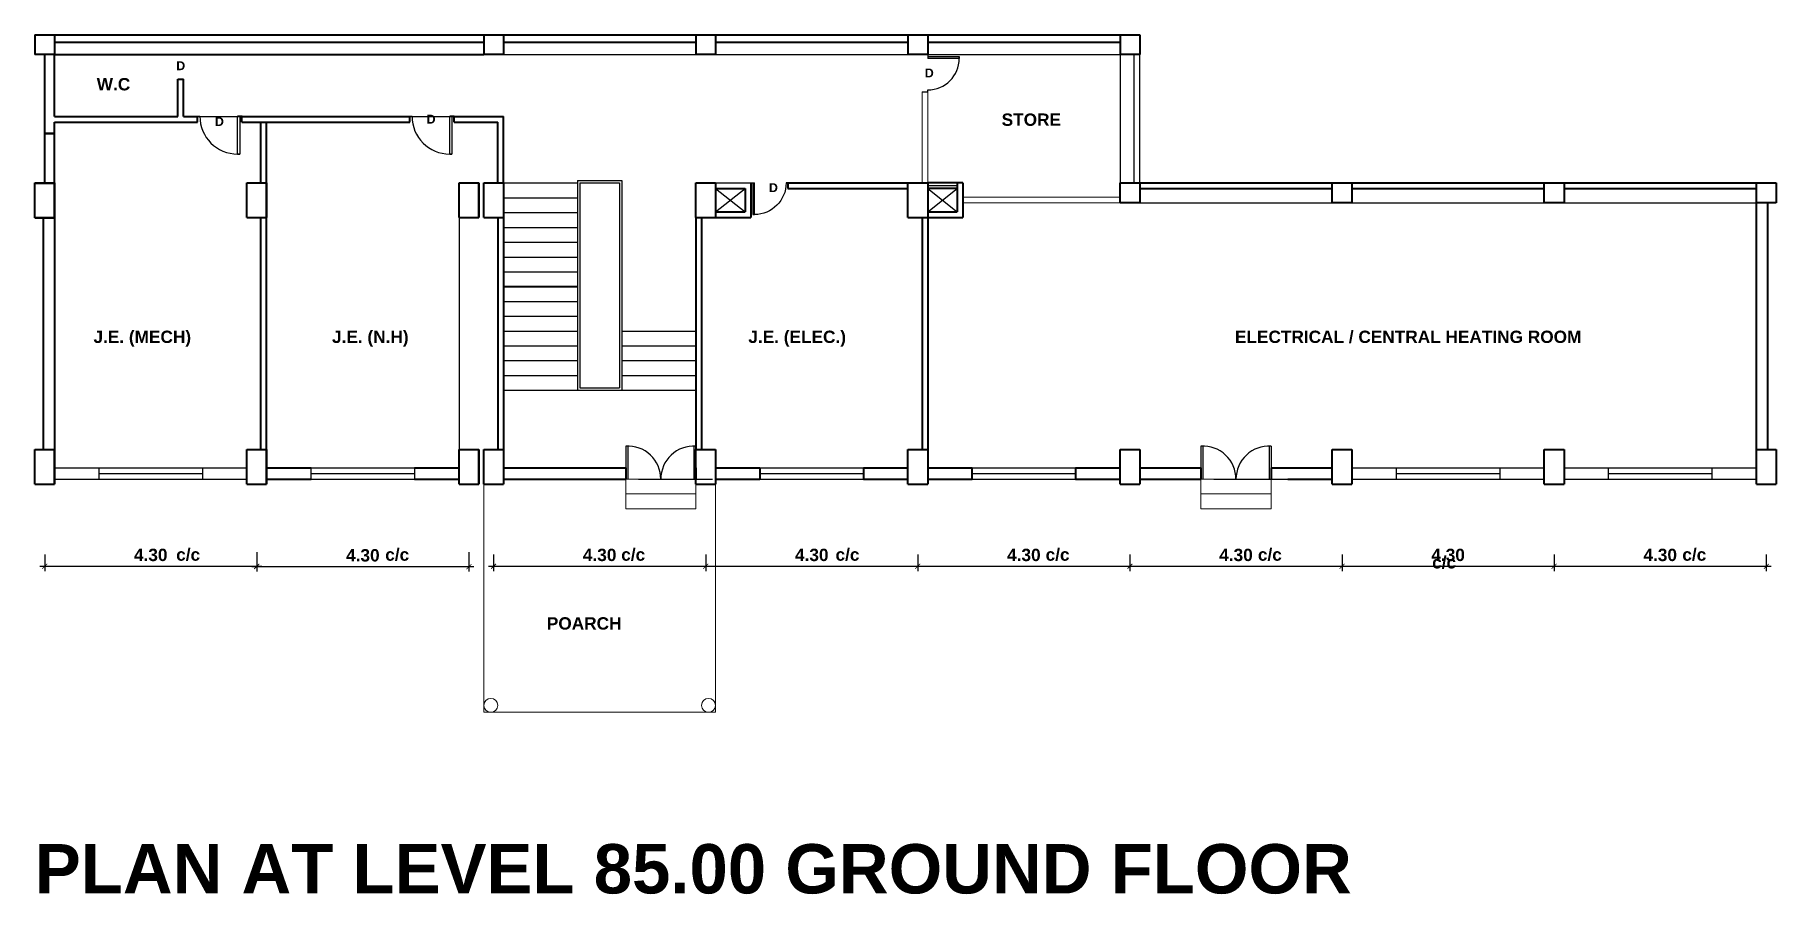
# Model space of a CAD drawing. Header units: inches. Extents: x 1352 to 5457, y 84 to 1168.
# Drawn here: x 2680.72 to 2716.02, y 501.29 to 518.71 of the extents above; entities that cross this region are included whole.
import ezdxf

# ---------------------------------------------------------------- set-up
doc = ezdxf.new("R2010")
doc.units = ezdxf.units.IN
doc.header["$MEASUREMENT"] = 0
doc.header["$PDMODE"] = 35
doc.header["$PDSIZE"] = -0.5
doc.linetypes.add('DASHED2', pattern=[0.375, 0.25, -0.125])
for name, color, linetype, lineweight in [('col', 250, 'Continuous', 40), ('hatch', 250, 'DASHED2', 9), ('text', 250, 'Continuous', 30), ('wall', 7, 'Continuous', 40), ('win', 250, 'Continuous', 30)]:
    doc.layers.add(name, color=color, linetype=linetype, lineweight=lineweight)
doc.styles.get("Standard").update_dxf_attribs({"font": 'arialbd.ttf', "height": 1.5})
doc.dimstyles.get("Standard").update_dxf_attribs({"dimtxt": 0.25, "dimasz": 0.1, "dimexe": 0.1, "dimexo": 0.1, "dimgap": 0.1, "dimtad": 1, "dimzin": 0, "dimdsep": 46, "dimtxsty": 'Standard', "dimblk": 'ARCHTICK', "dimcen": 0.1, "dimdle": 0.1, "dimclrd": 256, "dimadec": 0, "dimazin": 0, "dimtfac": 1, "dimtofl": 0, "dimtmove": 2, "dimatfit": 3, "dimfxl": 1, "dimtolj": 1, "dimtzin": 0, "dimlwd": -1, "dimarcsym": 0})

msp = doc.modelspace()

# ---------------------------------------------------------------- texts
at = {"layer": 'text'}
for s, height, p in [('W.C', 0.25, (2681.971, 517.58)), ('STORE', 0.25, (2700.315, 516.862)), ('J.E. (MECH)', 0.25, (2681.904, 512.462)), ('J.E. (N.H)', 0.25, (2686.74, 512.462)), ('J.E. (ELEC.)', 0.25, (2695.18, 512.462)), ('ELECTRICAL / CENTRAL HEATING ROOM', 0.25, (2705.044, 512.462)), ('c/c', 0.25, (2683.581, 508.05)), ('c/c', 0.25, (2687.819, 508.05)), ('c/c', 0.25, (2692.603, 508.05)), ('c/c', 0.25, (2696.947, 508.05)), ('c/c', 0.25, (2701.206, 508.05)), ('c/c', 0.25, (2705.509, 508.05)), ('c/c', 0.25, (2709.042, 507.893)), ('c/c', 0.25, (2714.113, 508.05)), ('POARCH', 0.25, (2691.095, 506.655)), ('PLAN AT LEVEL 85.00 GROUND FLOOR  ', 1, (2680.715, 501.308))]:
    msp.add_text(s, height=height, dxfattribs=at).set_placement(p)
at = {"layer": 'win'}
for p in [(2683.582, 517.989), (2698.756, 517.843), (2684.366, 516.859), (2688.657, 516.907), (2695.597, 515.519)]:
    msp.add_text('D', height=0.18, dxfattribs=at).set_placement(p)

# ---------------------------------------------------------------- blocks, each defined once
blk = doc.blocks.new('_ArchTick')
at = {"color": 0, "linetype": 'ByBlock', "const_width": 0.15}
blk.add_lwpolyline([(-0.5, -0.5), (0.5, 0.5)], dxfattribs=at)
blk = doc.blocks.new('*D589')
at = {"layer": 'Defpoints', "color": 0, "linetype": 'Continuous', "transparency": 16777216}
for p in [(2680.915, 508.278), (2685.215, 508.278), (2685.215, 507.938)]:
    blk.add_point(p, dxfattribs=at)
at = {"layer": 'text', "color": 0, "linetype": 'Continuous', "lineweight": -2, "transparency": 16777216}
for p, q in [((2680.915, 508.178), (2680.915, 507.838)), ((2685.215, 508.178), (2685.215, 507.838))]:
    blk.add_line(p, q, dxfattribs=at)
at = {"layer": 'text', "linetype": 'Continuous', "transparency": 16777216}
blk.add_line((2680.815, 507.938), (2685.315, 507.938), dxfattribs=at)
at = {"layer": 'text', "linetype": 'Continuous', "transparency": 16777216, "xscale": 0.1, "yscale": 0.1, "zscale": 0.1, "rotation": 180}
blk.add_blockref('_ArchTick', (2680.915, 507.938), dxfattribs=at)
at = {"layer": 'text', "linetype": 'Continuous', "transparency": 16777216, "xscale": 0.1, "yscale": 0.1, "zscale": 0.1}
blk.add_blockref('_ArchTick', (2685.215, 507.938), dxfattribs=at)
at = {"layer": 'text', "color": 0, "linetype": 'Continuous', "transparency": 16777216, "insert": (2683.065, 508.166), "char_height": 0.25, "attachment_point": 5}
blk.add_mtext('\\A1;4.30', dxfattribs=at)
blk = doc.blocks.new('*D590')
at = {"layer": 'Defpoints', "color": 0, "linetype": 'Continuous', "transparency": 16777216}
for p in [(2690.015, 508.278), (2694.315, 508.278), (2694.315, 507.938)]:
    blk.add_point(p, dxfattribs=at)
at = {"layer": 'text', "color": 0, "linetype": 'Continuous', "lineweight": -2, "transparency": 16777216}
for p, q in [((2690.015, 508.178), (2690.015, 507.838)), ((2694.315, 508.178), (2694.315, 507.838))]:
    blk.add_line(p, q, dxfattribs=at)
at = {"layer": 'text', "linetype": 'Continuous', "transparency": 16777216}
blk.add_line((2689.915, 507.938), (2694.415, 507.938), dxfattribs=at)
at = {"layer": 'text', "linetype": 'Continuous', "transparency": 16777216, "xscale": 0.1, "yscale": 0.1, "zscale": 0.1, "rotation": 180}
blk.add_blockref('_ArchTick', (2690.015, 507.938), dxfattribs=at)
at = {"layer": 'text', "linetype": 'Continuous', "transparency": 16777216, "xscale": 0.1, "yscale": 0.1, "zscale": 0.1}
blk.add_blockref('_ArchTick', (2694.315, 507.938), dxfattribs=at)
at = {"layer": 'text', "color": 0, "linetype": 'Continuous', "transparency": 16777216, "insert": (2692.165, 508.166), "char_height": 0.25, "attachment_point": 5}
blk.add_mtext('\\A1;4.30', dxfattribs=at)
blk = doc.blocks.new('*D591')
at = {"layer": 'Defpoints', "color": 0, "linetype": 'Continuous', "transparency": 16777216}
for p in [(2694.315, 508.278), (2698.615, 508.278), (2698.615, 507.938)]:
    blk.add_point(p, dxfattribs=at)
at = {"layer": 'text', "color": 0, "linetype": 'Continuous', "lineweight": -2, "transparency": 16777216}
for p, q in [((2694.315, 508.178), (2694.315, 507.838)), ((2698.615, 508.178), (2698.615, 507.838))]:
    blk.add_line(p, q, dxfattribs=at)
at = {"layer": 'text', "linetype": 'Continuous', "transparency": 16777216}
blk.add_line((2694.215, 507.938), (2698.715, 507.938), dxfattribs=at)
at = {"layer": 'text', "linetype": 'Continuous', "transparency": 16777216, "xscale": 0.1, "yscale": 0.1, "zscale": 0.1, "rotation": 180}
blk.add_blockref('_ArchTick', (2694.315, 507.938), dxfattribs=at)
at = {"layer": 'text', "linetype": 'Continuous', "transparency": 16777216, "xscale": 0.1, "yscale": 0.1, "zscale": 0.1}
blk.add_blockref('_ArchTick', (2698.615, 507.938), dxfattribs=at)
at = {"layer": 'text', "color": 0, "linetype": 'Continuous', "transparency": 16777216, "insert": (2696.465, 508.166), "char_height": 0.25, "attachment_point": 5}
blk.add_mtext('\\A1;4.30', dxfattribs=at)
blk = doc.blocks.new('*D592')
at = {"layer": 'Defpoints', "color": 0, "linetype": 'Continuous', "transparency": 16777216}
for p in [(2698.615, 508.278), (2702.915, 508.278), (2702.915, 507.938)]:
    blk.add_point(p, dxfattribs=at)
at = {"layer": 'text', "color": 0, "linetype": 'Continuous', "lineweight": -2, "transparency": 16777216}
for p, q in [((2698.615, 508.178), (2698.615, 507.838)), ((2702.915, 508.178), (2702.915, 507.838))]:
    blk.add_line(p, q, dxfattribs=at)
at = {"layer": 'text', "linetype": 'Continuous', "transparency": 16777216}
blk.add_line((2698.515, 507.938), (2703.015, 507.938), dxfattribs=at)
at = {"layer": 'text', "linetype": 'Continuous', "transparency": 16777216, "xscale": 0.1, "yscale": 0.1, "zscale": 0.1, "rotation": 180}
blk.add_blockref('_ArchTick', (2698.615, 507.938), dxfattribs=at)
at = {"layer": 'text', "linetype": 'Continuous', "transparency": 16777216, "xscale": 0.1, "yscale": 0.1, "zscale": 0.1}
blk.add_blockref('_ArchTick', (2702.915, 507.938), dxfattribs=at)
at = {"layer": 'text', "color": 0, "linetype": 'Continuous', "transparency": 16777216, "insert": (2700.765, 508.166), "char_height": 0.25, "attachment_point": 5}
blk.add_mtext('\\A1;4.30', dxfattribs=at)
blk = doc.blocks.new('*D593')
at = {"layer": 'Defpoints', "color": 0, "linetype": 'Continuous', "transparency": 16777216}
for p in [(2702.915, 508.278), (2707.215, 508.278), (2707.215, 507.938)]:
    blk.add_point(p, dxfattribs=at)
at = {"layer": 'text', "color": 0, "linetype": 'Continuous', "lineweight": -2, "transparency": 16777216}
for p, q in [((2702.915, 508.178), (2702.915, 507.838)), ((2707.215, 508.178), (2707.215, 507.838))]:
    blk.add_line(p, q, dxfattribs=at)
at = {"layer": 'text', "linetype": 'Continuous', "transparency": 16777216}
blk.add_line((2702.815, 507.938), (2707.315, 507.938), dxfattribs=at)
at = {"layer": 'text', "linetype": 'Continuous', "transparency": 16777216, "xscale": 0.1, "yscale": 0.1, "zscale": 0.1, "rotation": 180}
blk.add_blockref('_ArchTick', (2702.915, 507.938), dxfattribs=at)
at = {"layer": 'text', "linetype": 'Continuous', "transparency": 16777216, "xscale": 0.1, "yscale": 0.1, "zscale": 0.1}
blk.add_blockref('_ArchTick', (2707.215, 507.938), dxfattribs=at)
at = {"layer": 'text', "color": 0, "linetype": 'Continuous', "transparency": 16777216, "insert": (2705.065, 508.166), "char_height": 0.25, "attachment_point": 5}
blk.add_mtext('\\A1;4.30', dxfattribs=at)
blk = doc.blocks.new('*D594')
at = {"layer": 'Defpoints', "color": 0, "linetype": 'Continuous', "transparency": 16777216}
for p in [(2707.215, 508.278), (2711.515, 508.278), (2711.515, 507.938)]:
    blk.add_point(p, dxfattribs=at)
at = {"layer": 'text', "color": 0, "linetype": 'Continuous', "lineweight": -2, "transparency": 16777216}
for p, q in [((2707.215, 508.178), (2707.215, 507.838)), ((2711.515, 508.178), (2711.515, 507.838))]:
    blk.add_line(p, q, dxfattribs=at)
at = {"layer": 'text', "linetype": 'Continuous', "transparency": 16777216}
blk.add_line((2707.115, 507.938), (2711.615, 507.938), dxfattribs=at)
at = {"layer": 'text', "linetype": 'Continuous', "transparency": 16777216, "xscale": 0.1, "yscale": 0.1, "zscale": 0.1, "rotation": 180}
blk.add_blockref('_ArchTick', (2707.215, 507.938), dxfattribs=at)
at = {"layer": 'text', "linetype": 'Continuous', "transparency": 16777216, "xscale": 0.1, "yscale": 0.1, "zscale": 0.1}
blk.add_blockref('_ArchTick', (2711.515, 507.938), dxfattribs=at)
at = {"layer": 'text', "color": 0, "linetype": 'Continuous', "transparency": 16777216, "insert": (2709.365, 508.166), "char_height": 0.25, "attachment_point": 5}
blk.add_mtext('\\A1;4.30', dxfattribs=at)
blk = doc.blocks.new('*D595')
at = {"layer": 'Defpoints', "color": 0, "linetype": 'Continuous', "transparency": 16777216}
for p in [(2711.515, 508.278), (2715.815, 508.278), (2715.815, 507.938)]:
    blk.add_point(p, dxfattribs=at)
at = {"layer": 'text', "color": 0, "linetype": 'Continuous', "lineweight": -2, "transparency": 16777216}
for p, q in [((2711.515, 508.178), (2711.515, 507.838)), ((2715.815, 508.178), (2715.815, 507.838))]:
    blk.add_line(p, q, dxfattribs=at)
at = {"layer": 'text', "linetype": 'Continuous', "transparency": 16777216}
blk.add_line((2711.415, 507.938), (2715.915, 507.938), dxfattribs=at)
at = {"layer": 'text', "linetype": 'Continuous', "transparency": 16777216, "xscale": 0.1, "yscale": 0.1, "zscale": 0.1, "rotation": 180}
blk.add_blockref('_ArchTick', (2711.515, 507.938), dxfattribs=at)
at = {"layer": 'text', "linetype": 'Continuous', "transparency": 16777216, "xscale": 0.1, "yscale": 0.1, "zscale": 0.1}
blk.add_blockref('_ArchTick', (2715.815, 507.938), dxfattribs=at)
at = {"layer": 'text', "color": 0, "linetype": 'Continuous', "transparency": 16777216, "insert": (2713.665, 508.166), "char_height": 0.25, "attachment_point": 5}
blk.add_mtext('\\A1;4.30', dxfattribs=at)
blk = doc.blocks.new('*D596')
at = {"layer": 'Defpoints', "color": 0, "linetype": 'Continuous', "transparency": 16777216}
for p in [(2685.215, 508.326), (2689.515, 508.326), (2689.515, 507.93)]:
    blk.add_point(p, dxfattribs=at)
at = {"layer": 'text', "color": 0, "linetype": 'Continuous', "lineweight": -2, "transparency": 16777216}
for p, q in [((2685.215, 508.226), (2685.215, 507.83)), ((2689.515, 508.226), (2689.515, 507.83))]:
    blk.add_line(p, q, dxfattribs=at)
at = {"layer": 'text', "linetype": 'Continuous', "transparency": 16777216}
blk.add_line((2685.115, 507.93), (2689.615, 507.93), dxfattribs=at)
at = {"layer": 'text', "linetype": 'Continuous', "transparency": 16777216, "xscale": 0.1, "yscale": 0.1, "zscale": 0.1, "rotation": 180}
blk.add_blockref('_ArchTick', (2685.215, 507.93), dxfattribs=at)
at = {"layer": 'text', "linetype": 'Continuous', "transparency": 16777216, "xscale": 0.1, "yscale": 0.1, "zscale": 0.1}
blk.add_blockref('_ArchTick', (2689.515, 507.93), dxfattribs=at)
at = {"layer": 'text', "color": 0, "linetype": 'Continuous', "transparency": 16777216, "insert": (2687.365, 508.158), "char_height": 0.25, "attachment_point": 5}
blk.add_mtext('\\A1;4.30', dxfattribs=at)
blk = doc.blocks.new('R')
at = {"layer": 'win'}
for p, q in [((13.196, 5.483), (13.246, 5.483)), ((14.096, 4.633), (14.096, 5.483)), ((14.196, 5.483), (14.096, 5.483)), ((14.146, 5.483), (14.146, 4.633)), ((14.096, 4.633), (14.146, 4.633)), ((14.146, 4.633), (14.096, 4.633))]:
    blk.add_line(p, q, dxfattribs=at)
blk.add_arc((14.096, 5.483), 0.85, 180, 270, dxfattribs=at)

# ---------------------------------------------------------------- dimensions: what is measured, and where the dimension line sits
at = {"layer": 'text', "linetype": 'Continuous'}
for base, p1, p2, picture, middle in [((2685.215, 507.938), (2680.915, 508.278), (2685.215, 508.278), '*D589', (2683.065, 508.166)), ((2689.515, 507.93), (2685.215, 508.326), (2689.515, 508.326), '*D596', (2687.365, 508.158)), ((2694.315, 507.938), (2690.015, 508.278), (2694.315, 508.278), '*D590', (2692.165, 508.166)), ((2698.615, 507.938), (2694.315, 508.278), (2698.615, 508.278), '*D591', (2696.465, 508.166)), ((2702.915, 507.938), (2698.615, 508.278), (2702.915, 508.278), '*D592', (2700.765, 508.166)), ((2707.215, 507.938), (2702.915, 508.278), (2707.215, 508.278), '*D593', (2705.065, 508.166)), ((2711.515, 507.938), (2707.215, 508.278), (2711.515, 508.278), '*D594', (2709.365, 508.166)), ((2715.815, 507.938), (2711.515, 508.278), (2715.815, 508.278), '*D595', (2713.665, 508.166))]:
    dim = msp.add_linear_dim(base=base, p1=p1, p2=p2, dimstyle='Standard', dxfattribs=at)
    dim.commit()
    dim.dimension.update_dxf_attribs({"geometry": picture, "text_midpoint": middle})

# ---------------------------------------------------------------- linework, layer by layer
at = {"layer": 'col'}
for p, q in [((2680.715, 518.704), (2680.715, 518.304)), ((2680.715, 518.704), (2681.115, 518.704)), ((2681.115, 518.704), (2681.115, 518.304)), ((2689.815, 518.704), (2689.815, 518.304)), ((2689.815, 518.704), (2690.215, 518.704)), ((2690.215, 518.704), (2690.215, 518.304)), ((2694.115, 518.705), (2694.115, 518.305)), ((2694.115, 518.705), (2694.515, 518.705)), ((2694.515, 518.705), (2694.515, 518.305)), ((2698.415, 518.704), (2698.415, 518.304)), ((2698.415, 518.704), (2698.815, 518.704)), ((2698.815, 518.704), (2698.815, 518.304)), ((2702.715, 518.704), (2702.715, 518.304)), ((2702.715, 518.704), (2703.115, 518.704)), ((2703.115, 518.704), (2703.115, 518.304)), ((2681.115, 518.304), (2680.715, 518.304)), ((2690.215, 518.304), (2689.815, 518.304)), ((2694.515, 518.305), (2694.115, 518.305)), ((2698.815, 518.304), (2698.415, 518.304)), ((2703.115, 518.304), (2702.715, 518.304)), ((2680.915, 516.704), (2681.115, 516.704)), ((2680.715, 515.704), (2681.115, 515.704)), ((2680.715, 515.004), (2680.715, 515.704)), ((2680.715, 515.697), (2681.115, 515.697)), ((2680.715, 514.997), (2680.715, 515.697)), ((2681.115, 515.004), (2681.115, 515.704)), ((2681.115, 515.704), (2681.115, 515.004)), ((2681.115, 515.697), (2681.115, 514.997)), ((2685.015, 515.704), (2685.415, 515.704)), ((2685.015, 515.004), (2685.015, 515.704)), ((2685.415, 515.004), (2685.415, 515.704)), ((2685.415, 515.704), (2685.415, 515.004)), ((2689.315, 515.704), (2689.715, 515.704)), ((2689.315, 515.004), (2689.315, 515.704)), ((2689.715, 515.004), (2689.715, 515.704)), ((2689.715, 515.704), (2689.715, 515.004)), ((2689.815, 515.704), (2690.215, 515.704)), ((2689.815, 515.004), (2689.815, 515.704)), ((2690.215, 515.704), (2690.215, 515.004)), ((2694.115, 515.704), (2694.515, 515.704)), ((2694.115, 515.004), (2694.115, 515.704)), ((2694.515, 515.704), (2694.515, 515.004)), ((2698.415, 515.704), (2698.815, 515.704)), ((2698.415, 515.004), (2698.415, 515.704)), ((2698.815, 515.704), (2698.815, 515.004)), ((2702.715, 515.704), (2703.115, 515.704)), ((2702.715, 515.304), (2702.715, 515.704)), ((2703.115, 515.704), (2703.115, 515.304)), ((2707.015, 515.704), (2707.415, 515.704)), ((2707.015, 515.304), (2707.015, 515.704)), ((2707.415, 515.704), (2707.415, 515.304)), ((2711.315, 515.704), (2711.715, 515.704)), ((2711.315, 515.304), (2711.315, 515.704)), ((2711.715, 515.704), (2711.715, 515.304)), ((2715.615, 515.704), (2716.015, 515.704)), ((2715.615, 515.304), (2715.615, 515.704)), ((2716.015, 515.704), (2716.015, 515.304)), ((2703.115, 515.304), (2702.715, 515.304)), ((2707.415, 515.304), (2707.015, 515.304)), ((2711.715, 515.304), (2711.315, 515.304)), ((2716.015, 515.304), (2715.615, 515.304)), ((2680.715, 515.004), (2681.115, 515.004)), ((2680.715, 514.997), (2681.115, 514.997)), ((2685.015, 515.004), (2685.415, 515.004)), ((2689.315, 515.004), (2689.715, 515.004)), ((2689.815, 515.004), (2690.215, 515.004)), ((2694.115, 515.004), (2694.515, 515.004)), ((2698.415, 515.004), (2698.815, 515.004)), ((2680.715, 510.304), (2681.115, 510.304)), ((2680.715, 509.604), (2680.715, 510.304)), ((2681.115, 509.604), (2681.115, 510.304)), ((2681.115, 510.304), (2681.115, 509.604)), ((2685.015, 510.304), (2685.415, 510.304)), ((2685.015, 509.604), (2685.015, 510.304)), ((2685.415, 509.604), (2685.415, 510.304)), ((2685.415, 510.304), (2685.415, 509.604)), ((2689.315, 510.304), (2689.715, 510.304)), ((2689.315, 509.604), (2689.315, 510.304)), ((2689.715, 509.604), (2689.715, 510.304)), ((2689.715, 510.304), (2689.715, 509.604)), ((2689.815, 510.304), (2690.215, 510.304)), ((2689.815, 509.604), (2689.815, 510.304)), ((2690.215, 510.304), (2690.215, 509.604)), ((2694.115, 510.304), (2694.515, 510.304)), ((2694.115, 509.604), (2694.115, 510.304)), ((2694.515, 510.304), (2694.515, 509.604)), ((2698.415, 510.304), (2698.815, 510.304)), ((2698.415, 509.604), (2698.415, 510.304)), ((2698.815, 510.304), (2698.815, 509.604)), ((2702.715, 510.304), (2703.115, 510.304)), ((2702.715, 509.604), (2702.715, 510.304)), ((2703.115, 510.304), (2703.115, 509.604)), ((2707.015, 510.304), (2707.415, 510.304)), ((2707.015, 509.604), (2707.015, 510.304)), ((2707.415, 510.304), (2707.415, 509.604)), ((2711.315, 510.304), (2711.715, 510.304)), ((2711.315, 509.604), (2711.315, 510.304)), ((2711.715, 510.304), (2711.715, 509.604)), ((2715.615, 510.304), (2716.015, 510.304)), ((2715.615, 509.604), (2715.615, 510.304)), ((2716.015, 510.304), (2716.015, 509.604)), ((2680.715, 509.604), (2681.115, 509.604)), ((2685.015, 509.604), (2685.415, 509.604)), ((2689.315, 509.604), (2689.715, 509.604)), ((2689.815, 509.604), (2690.215, 509.604)), ((2694.115, 509.604), (2694.515, 509.604)), ((2698.415, 509.604), (2698.815, 509.604)), ((2702.715, 509.604), (2703.115, 509.604)), ((2707.015, 509.604), (2707.415, 509.604)), ((2711.315, 509.604), (2711.715, 509.604)), ((2715.615, 509.604), (2716.015, 509.604))]:
    msp.add_line(p, q, dxfattribs=at)
at = {"layer": 'hatch', "linetype": 'ByBlock'}
for p, q in [((2698.7, 517.554), (2698.7, 515.704)), ((2698.815, 517.554), (2698.815, 515.704)), ((2702.715, 515.419), (2699.53, 515.419)), ((2702.715, 515.304), (2699.53, 515.304)), ((2689.815, 509.604), (2689.815, 504.979)), ((2692.695, 509.704), (2694.115, 509.704)), ((2692.695, 509.104), (2692.695, 509.704)), ((2692.695, 509.404), (2694.115, 509.404)), ((2694.115, 509.704), (2694.115, 509.104)), ((2694.515, 504.979), (2694.515, 509.604)), ((2704.355, 509.704), (2705.775, 509.704)), ((2704.355, 509.104), (2704.355, 509.704)), ((2704.355, 509.404), (2705.775, 509.404)), ((2705.775, 509.704), (2705.775, 509.104)), ((2692.695, 509.104), (2694.115, 509.104)), ((2704.355, 509.104), (2705.775, 509.104)), ((2689.815, 504.979), (2694.515, 504.979))]:
    msp.add_line(p, q, dxfattribs=at)
for centre in [(2689.958, 505.12), (2694.373, 505.12)]:
    msp.add_circle(centre, 0.141, dxfattribs=at)
at = {"layer": 'wall', "linetype": 'Continuous'}
for p, q in [((2681.115, 518.704), (2703.115, 518.704)), ((2680.915, 516.704), (2680.915, 518.304)), ((2681.115, 518.554), (2689.815, 518.554)), ((2681.115, 517.054), (2681.115, 518.304)), ((2681.115, 518.304), (2689.815, 518.304)), ((2690.215, 518.554), (2694.115, 518.554)), ((2694.515, 518.554), (2698.415, 518.554)), ((2698.815, 518.554), (2702.715, 518.554)), ((2683.615, 517.054), (2683.615, 517.804)), ((2683.615, 517.804), (2683.73, 517.804)), ((2683.73, 517.054), (2683.73, 517.804)), ((2681.115, 517.054), (2683.615, 517.054)), ((2681.115, 516.939), (2684.015, 516.939)), ((2681.115, 516.704), (2681.115, 516.939)), ((2683.73, 517.054), (2684.015, 517.054)), ((2684.015, 516.939), (2684.015, 517.054)), ((2684.915, 517.054), (2688.315, 517.054)), ((2684.915, 516.939), (2684.915, 517.054)), ((2684.915, 516.939), (2688.315, 516.939)), ((2685.3, 515.704), (2685.3, 516.939)), ((2685.415, 515.704), (2685.415, 516.939)), ((2688.315, 516.939), (2688.315, 517.054)), ((2689.215, 517.054), (2690.215, 517.054)), ((2689.215, 516.939), (2689.215, 517.054)), ((2689.215, 516.939), (2690.1, 516.939)), ((2690.1, 515.704), (2690.1, 516.939)), ((2690.215, 515.704), (2690.215, 517.054)), ((2680.915, 515.704), (2680.915, 516.704)), ((2681.115, 515.704), (2681.115, 516.704)), ((2694.515, 515.589), (2695.115, 515.589)), ((2695.115, 515.589), (2695.115, 515.119)), ((2695.23, 515.704), (2695.23, 515.004)), ((2695.983, 515.704), (2695.983, 515.589)), ((2695.983, 515.704), (2698.415, 515.704)), ((2695.983, 515.589), (2698.415, 515.589)), ((2699.415, 515.704), (2699.415, 515.119)), ((2699.415, 515.704), (2699.415, 515.589)), ((2699.53, 515.704), (2699.53, 515.004)), ((2703.115, 515.704), (2707.015, 515.704)), ((2703.115, 515.589), (2707.015, 515.589)), ((2707.415, 515.704), (2711.315, 515.704)), ((2707.415, 515.589), (2711.315, 515.589)), ((2711.715, 515.704), (2715.615, 515.704)), ((2711.715, 515.589), (2715.615, 515.589)), ((2694.515, 515.119), (2695.115, 515.119)), ((2698.815, 515.119), (2699.415, 515.119)), ((2715.615, 510.304), (2715.615, 515.304)), ((2715.845, 510.304), (2715.845, 515.304)), ((2680.885, 515.004), (2680.885, 510.304)), ((2681.115, 515.004), (2681.115, 510.304)), ((2685.3, 510.304), (2685.3, 515.004)), ((2685.415, 510.304), (2685.415, 515.004)), ((2690.1, 515.004), (2690.1, 510.304)), ((2690.215, 515.004), (2690.215, 510.304)), ((2694.115, 515.004), (2694.115, 510.304)), ((2694.23, 515.004), (2694.23, 510.304)), ((2694.515, 515.004), (2695.23, 515.004)), ((2698.7, 515.004), (2698.7, 510.304)), ((2698.815, 515.004), (2699.53, 515.004)), ((2698.815, 515.004), (2698.815, 510.304)), ((2690.215, 513.604), (2691.715, 513.604)), ((2685.415, 509.934), (2686.315, 509.934)), ((2688.415, 509.934), (2689.315, 509.934)), ((2690.215, 509.934), (2692.695, 509.934)), ((2694.515, 509.934), (2695.415, 509.934)), ((2695.413, 509.934), (2695.413, 509.704)), ((2697.513, 509.934), (2697.513, 509.704)), ((2697.515, 509.934), (2698.415, 509.934)), ((2698.815, 509.934), (2699.715, 509.934)), ((2699.713, 509.934), (2699.713, 509.704)), ((2701.813, 509.934), (2701.813, 509.704)), ((2701.815, 509.934), (2702.715, 509.934)), ((2703.115, 509.934), (2704.355, 509.934)), ((2705.775, 509.934), (2707.015, 509.934)), ((2685.415, 509.704), (2686.315, 509.704)), ((2688.415, 509.704), (2689.315, 509.704)), ((2690.215, 509.704), (2692.695, 509.704)), ((2694.515, 509.704), (2695.415, 509.704)), ((2697.515, 509.704), (2698.415, 509.704)), ((2698.815, 509.704), (2699.715, 509.704)), ((2701.815, 509.704), (2702.715, 509.704)), ((2703.115, 509.704), (2704.355, 509.704)), ((2706.115, 509.704), (2707.015, 509.704))]:
    msp.add_line(p, q, dxfattribs=at)
at = {"layer": 'wall'}
for p, q in [((2681.115, 516.704), (2680.915, 516.704)), ((2699.53, 515.704), (2698.815, 515.704)), ((2699.415, 515.589), (2698.815, 515.589)), ((2692.695, 509.934), (2692.695, 509.704)), ((2694.115, 509.934), (2694.115, 509.704)), ((2704.355, 509.934), (2704.355, 509.704)), ((2705.775, 509.934), (2705.775, 509.704))]:
    msp.add_line(p, q, dxfattribs=at)
at = {"layer": 'win'}
for p, q in [((2703.115, 515.704), (2703.115, 518.704)), ((2690.215, 518.304), (2694.115, 518.305)), ((2694.515, 518.305), (2698.415, 518.304)), ((2698.815, 518.304), (2702.715, 518.304)), ((2702.715, 518.304), (2702.715, 515.704)), ((2703, 515.704), (2703, 518.304)), ((2698.7, 517.554), (2698.815, 517.554)), ((2684.015, 517.054), (2684.915, 517.054)), ((2688.315, 517.054), (2689.215, 517.054)), ((2691.715, 515.754), (2691.715, 511.504)), ((2691.715, 515.754), (2692.615, 515.754)), ((2692.615, 515.754), (2692.615, 511.504)), ((2690.215, 515.704), (2691.715, 515.704)), ((2690.215, 515.404), (2691.715, 515.404)), ((2691.765, 515.704), (2691.765, 511.554)), ((2691.765, 515.704), (2692.565, 515.704)), ((2692.565, 515.704), (2692.565, 511.554)), ((2694.515, 515.704), (2695.23, 515.704)), ((2694.515, 515.589), (2695.115, 515.119)), ((2694.515, 515.119), (2695.115, 515.589)), ((2699.415, 515.647), (2698.815, 515.647)), ((2698.815, 515.589), (2699.415, 515.119)), ((2698.815, 515.119), (2699.415, 515.589)), ((2690.215, 515.104), (2691.715, 515.104)), ((2703.115, 515.304), (2707.015, 515.304)), ((2707.415, 515.304), (2711.315, 515.304)), ((2711.715, 515.304), (2715.615, 515.304)), ((2689.315, 515.004), (2689.315, 510.304)), ((2690.215, 514.804), (2691.715, 514.804)), ((2690.215, 514.504), (2691.715, 514.504)), ((2690.215, 514.204), (2691.715, 514.204)), ((2690.215, 513.904), (2691.715, 513.904)), ((2690.215, 513.304), (2691.715, 513.304)), ((2690.215, 513.004), (2691.715, 513.004)), ((2690.215, 512.704), (2691.715, 512.704)), ((2692.615, 512.704), (2694.115, 512.704)), ((2690.215, 512.404), (2691.715, 512.404)), ((2692.615, 512.404), (2694.115, 512.404)), ((2690.215, 512.104), (2691.715, 512.104)), ((2692.615, 512.104), (2694.115, 512.104)), ((2690.215, 511.804), (2691.715, 511.804)), ((2690.215, 511.504), (2694.115, 511.504)), ((2691.765, 511.554), (2692.565, 511.554)), ((2692.615, 511.804), (2694.115, 511.804)), ((2692.615, 511.504), (2694.115, 511.504)), ((2692.695, 510.373), (2692.695, 509.704)), ((2692.735, 510.374), (2692.735, 509.704)), ((2694.075, 510.374), (2694.075, 509.704)), ((2694.115, 510.373), (2694.115, 509.704)), ((2704.355, 510.373), (2704.355, 509.704)), ((2704.395, 510.374), (2704.395, 509.704)), ((2705.735, 510.374), (2705.735, 509.704)), ((2705.775, 510.373), (2705.775, 509.704)), ((2681.115, 509.934), (2682.015, 509.934)), ((2682.015, 509.934), (2682.015, 509.704)), ((2682.015, 509.934), (2684.115, 509.934)), ((2682.015, 509.819), (2684.115, 509.819)), ((2684.115, 509.934), (2685.015, 509.934)), ((2684.115, 509.934), (2684.115, 509.704)), ((2686.313, 509.934), (2686.313, 509.704)), ((2686.313, 509.934), (2688.413, 509.934)), ((2686.313, 509.819), (2688.413, 509.819)), ((2688.413, 509.934), (2688.413, 509.704)), ((2695.413, 509.934), (2697.513, 509.934)), ((2695.413, 509.819), (2697.513, 509.819)), ((2699.713, 509.934), (2701.813, 509.934)), ((2699.713, 509.819), (2701.813, 509.819)), ((2707.415, 509.934), (2708.315, 509.934)), ((2708.313, 509.934), (2708.313, 509.704)), ((2708.313, 509.934), (2710.413, 509.934)), ((2708.313, 509.819), (2710.413, 509.819)), ((2710.413, 509.934), (2710.413, 509.704)), ((2710.415, 509.934), (2711.315, 509.934)), ((2711.715, 509.934), (2712.615, 509.934)), ((2712.613, 509.934), (2712.613, 509.704)), ((2712.613, 509.934), (2714.713, 509.934)), ((2712.613, 509.819), (2714.713, 509.819)), ((2714.713, 509.934), (2714.713, 509.704)), ((2714.715, 509.934), (2715.615, 509.934)), ((2681.115, 509.704), (2682.015, 509.704)), ((2682.015, 509.704), (2684.115, 509.704)), ((2684.115, 509.704), (2685.015, 509.704)), ((2686.313, 509.704), (2688.413, 509.704)), ((2692.955, 509.704), (2694.455, 509.704)), ((2695.413, 509.704), (2697.513, 509.704)), ((2699.713, 509.704), (2701.813, 509.704)), ((2704.615, 509.704), (2706.115, 509.704)), ((2707.415, 509.704), (2708.315, 509.704)), ((2708.313, 509.704), (2710.413, 509.704)), ((2710.415, 509.704), (2711.315, 509.704)), ((2711.715, 509.704), (2712.615, 509.704)), ((2712.613, 509.704), (2714.713, 509.704)), ((2714.715, 509.704), (2715.615, 509.704))]:
    msp.add_line(p, q, dxfattribs=at)
for centre, start, end in [((2692.735, 509.704), 0, 93.4227), ((2694.075, 509.704), 86.5773, 180), ((2704.395, 509.704), 0, 93.4227), ((2705.735, 509.704), 86.5773, 180)]:
    msp.add_arc(centre, 0.67, start, end, dxfattribs=at)

# ---------------------------------------------------------------- block references
at = {"layer": 'win', "xscale": 0.7522199999999657, "yscale": 0.7522199999999657, "zscale": 0.7522199999999657, "rotation": 90.00000000000001}
msp.add_blockref('R', (2702.94, 507.626), dxfattribs=at)
at = {"layer": 'win'}
for p, xscale, yscale, zscale in [((2672.14, 512.12), 0.8999999999999773, 0.8999999999999773, 0.8999999999999773), ((2676.44, 512.12), 0.8999999999999773, 0.8999999999999773, 0.8999999999999773), ((2705.909, 511.58), -0.7522199999999657, 0.7522199999999657, 0.7522199999999657)]:
    msp.add_blockref('R', p, dxfattribs=dict(at, xscale=xscale, yscale=yscale, zscale=zscale))

msp.set_redraw_order([(e.dxf.handle, doc.entitydb.next_handle()) for e in msp.query("TEXT MTEXT ATTDEF DIMENSION ARC_DIMENSION")])  # texts and dimensions are drawn at this point

doc.saveas('drawing.dxf')
